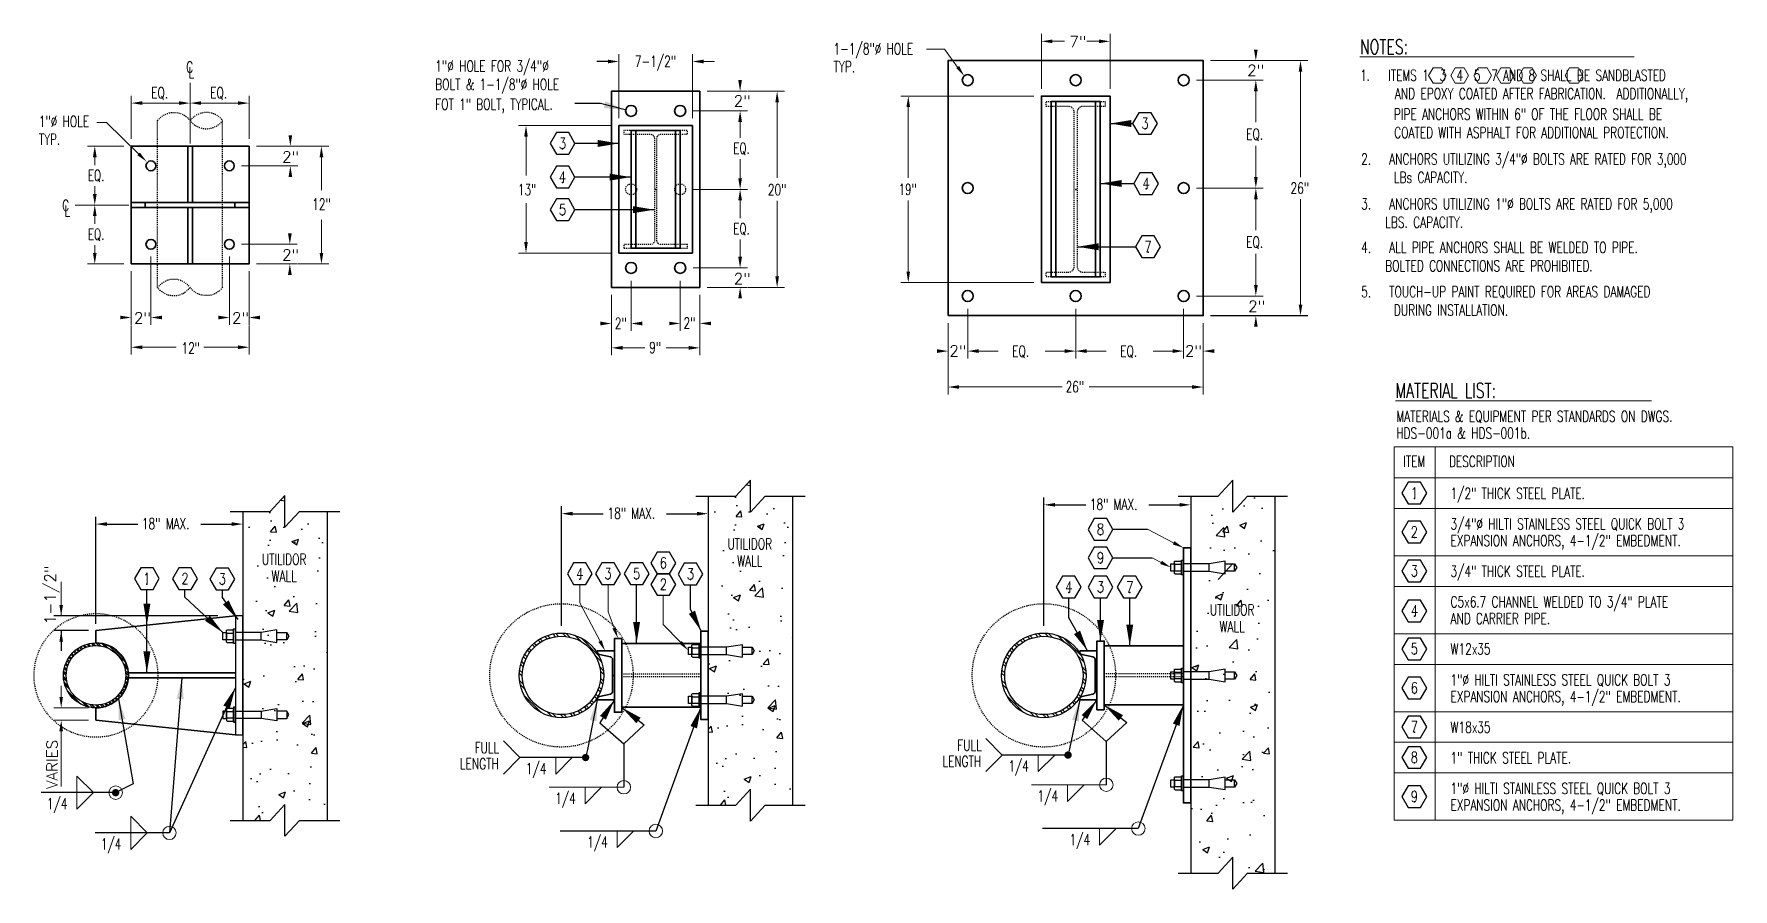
# Model space of a CAD drawing. Header units: inches. Extents: x -154 to 4403, y -620 to 1083.
# Drawn here: x 2648.5 to 2821.6, y 555 to 642.1 of the extents above; entities that cross this region are included whole.
import ezdxf
from ezdxf.enums import TextEntityAlignment as Align

# ---------------------------------------------------------------- set-up
doc = ezdxf.new("R2010")
doc.units = ezdxf.units.IN
doc.header["$MEASUREMENT"] = 0
for name, pattern in [('HIDDEN', [0.375, 0.25, -0.125]), ('HIDDEN1', [0.15625, 0.09375, -0.0625]), ('HWSS', [0.515625, 0.28125, -0.046875, 0.046875, -0.046875, 0.046875, -0.046875])]:
    doc.linetypes.add(name, pattern=pattern)
for name, color, linetype in [('MU-DIMS', 7, 'Continuous'), ('MU-EXST-STRUCT', 252, 'Continuous'), ('MU-PART-NUMB', 7, 'Continuous'), ('MU-PIPE', 251, 'Continuous'), ('MU-SCHD', 7, 'Continuous'), ('MU-STL', 7, 'Continuous')]:
    doc.layers.add(name, color=color, linetype=linetype)
doc.styles.add('RomanS', font='romans.shx')
doc.styles.get("Standard").update_dxf_attribs({"font": 'romans.shx'})
doc.dimstyles.get("Standard").update_dxf_attribs({"dimtxt": 0.18, "dimasz": 0.18, "dimexe": 0.18, "dimexo": 0.0625, "dimgap": 0.09, "dimtad": 0, "dimtih": 1, "dimtoh": 1, "dimdec": 4, "dimzin": 0, "dimdsep": 46, "dimtxsty": 'Standard', "dimcen": 0.09, "dimadec": 0, "dimazin": 0, "dimtfac": 1, "dimtdec": 4, "dimtofl": 0, "dimtmove": 0, "dimatfit": 3, "dimfxl": 1, "dimtolj": 1, "dimtzin": 0, "dimarcsym": 0})

msp = doc.modelspace()

# ---------------------------------------------------------------- texts
at = {"layer": 'MU-PART-NUMB', "lineweight": 20, "style": 'RomanS', "width": 0.7}
for s, height, p in [('1-1/8"%%C HOLE', 1.125, (2729.95, 640.03)), ('%%UNOTES:                                ', 1.5, (2783.59, 640.06)), ('C', 1.12, (2663.97, 638.17)), ('1"%%C HOLE FOR 3/4"%%C', 1.125, (2689.35, 638.27)), ('7-1/2"', 1.125, (2709.7, 638.75)), ('TYP.', 1.125, (2729.95, 638.21)), ('L', 1.12, (2664.22, 637.61)), ('BOLT & 1-1/8"%%C HOLE', 1.125, (2689.35, 636.41)), ('1.   ITEMS 1  3  4  5  7 AND 8 SHALL BE SANDBLASTED', 1.125, (2783.6, 637.33)), ('FOT 1" BOLT, TYPICAL.', 1.125, (2689.35, 634.38)), ('AND EPOXY COATED AFTER FABRICATION.  ADDITIONALLY,', 1.125, (2787.16, 635.46)), ('PIPE ANCHORS WITHIN 6" OF THE FLOOR SHALL BE', 1.125, (2787.05, 633.37)), ('1"%%C HOLE', 1.125, (2648.94, 632.63)), ('COATED WITH ASPHALT FOR ADDITIONAL PROTECTION.', 1.125, (2787.09, 631.49)), ('TYP.', 1.125, (2648.94, 630.81)), ('2.   ANCHORS UTILIZING 3/4"∅ BOLTS ARE RATED FOR 3,000', 1.125, (2783.71, 628.8)), ('19"', 1.125, (2736.55, 625.71)), ('26"', 1.125, (2776.52, 625.84)), ('LBs CAPACITY.', 1.125, (2787.05, 626.93)), ('C', 1.12, (2651.33, 624.08)), ('12"', 1.125, (2676.81, 624.2)), ('13"', 1.125, (2697.76, 625.67)), ('20"', 1.125, (2723.25, 625.67)), ('3.   ANCHORS UTILIZING 1"∅ BOLTS ARE RATED FOR 5,000', 1.125, (2783.71, 624.22)), ('L', 1.12, (2651.58, 623.52)), ('    LBS. CAPACITY.', 1.125, (2783.83, 622.35)), ('4.   ALL PIPE ANCHORS SHALL BE WELDED TO PIPE.', 1.125, (2783.71, 619.79)), ('    BOLTED CONNECTIONS ARE PROHIBITED.', 1.125, (2783.83, 617.91)), ('5.   TOUCH-UP PAINT REQUIRED FOR AREAS DAMAGED', 1.125, (2783.71, 615.28)), ('2"', 1.125, (2707.66, 612.07)), ('2"', 1.125, (2714.66, 612.08)), ('DURING INSTALLATION.', 1.125, (2787.05, 613.4)), ('12"', 1.125, (2663.48, 609.53)), ('9"', 1.125, (2711.16, 609.59)), ('26"', 1.125, (2753.6, 605.59)), ('%%UMATERIAL LIST:                      ', 1.5, (2787.2, 605.02)), ('18" MAX.', 1.125, (2756.06, 593.6)), ('18" MAX.', 1.125, (2659.45, 591.64)), ('18" MAX.', 1.125, (2706.9, 592.7)), ('FULL', 1.125, (2693.37, 568.8)), ('FULL', 1.125, (2742.54, 569.05)), ('LENGTH', 1.125, (2691.87, 567.17)), ('1/4', 1.125, (2698.59, 566.68)), ('LENGTH', 1.125, (2741.04, 567.42)), ('1/4', 1.125, (2747.76, 566.93)), ('1/4', 1.125, (2701.58, 563.65)), ('1/4', 1.125, (2750.74, 563.9)), ('1/4', 1.125, (2649.78, 563.1)), ('1/4', 1.125, (2655.26, 559)), ('1/4', 1.125, (2704.84, 559.19)), ('1/4', 1.125, (2754, 559.44))]:
    msp.add_text(s, height=height, dxfattribs=at).set_placement(p)
at = {"layer": 'MU-PART-NUMB', "style": 'RomanS', "width": 0.7}
for p in [(2660.41, 635.55), (2666.41, 635.55), (2772.01, 631.33), (2719.7, 629.9), (2653.93, 627.13), (2653.93, 621.13), (2719.7, 621.7), (2772.01, 620.33), (2748.16, 609.21), (2759.16, 609.21)]:
    msp.add_text('EQ.', height=1.125, dxfattribs=at).set_placement(p)
at = {"layer": 'MU-PART-NUMB', "lineweight": 20, "style": 'RomanS', "width": 0.7}
for s, p in [('MATERIALS & EQUIPMENT PER STANDARDS ON DWGS.', (2787.3, 603.14)), ('HDS-001a & HDS-001b.', (2787.3, 601.43)), ('DESCRIPTION', (2792.67, 598.54)), ('1/2" THICK STEEL PLATE.', (2792.82, 595.29)), ('3/4"%%C HILTI STAINLESS STEEL QUICK BOLT 3', (2792.82, 592.17)), ('EXPANSION ANCHORS, 4-1/2" EMBEDMENT.', (2792.82, 590.47)), ('3/4" THICK STEEL PLATE.', (2792.82, 587.35)), ('C5x6.7 CHANNEL WELDED TO 3/4" PLATE', (2792.82, 584.23)), ('AND CARRIER PIPE.', (2792.82, 582.53)), ('W12x35', (2792.82, 579.43)), ('1"%%C HILTI STAINLESS STEEL QUICK BOLT 3', (2792.82, 576.28)), ('EXPANSION ANCHORS, 4-1/2" EMBEDMENT.', (2792.82, 574.58)), ('W18x35', (2792.82, 571.46)), ('1" THICK STEEL PLATE.', (2792.82, 568.34)), ('1"%%C HILTI STAINLESS STEEL QUICK BOLT 3', (2792.82, 565.22)), ('EXPANSION ANCHORS, 4-1/2" EMBEDMENT.', (2792.82, 563.52))]:
    msp.add_text(s, height=1.125, dxfattribs=at).set_placement(p, align=Align.MIDDLE_LEFT)
msp.add_text('ITEM', height=1.125, dxfattribs=at).set_placement((2789.12, 598.54), align=Align.MIDDLE_CENTER)
for s, p in [('UTILIDOR', (2721.4, 589.57)), ('UTILIDOR', (2673.95, 588.01)), ('WALL', (2721.4, 587.85)), ('WALL', (2673.95, 586.29)), ('UTILIDOR', (2770.57, 582.85)), ('WALL', (2770.57, 581.14))]:
    msp.add_text(s, height=1.125, dxfattribs=at).set_placement(p, align=Align.CENTER)
at = {"layer": 'MU-PART-NUMB', "lineweight": 20, "char_height": 1.125, "attachment_point": 5, "style": 'RomanS'}
for s, insert in [('\\A1;7"', (2754.84, 641.31)), ('\\A1;2"', (2772.97, 638.4)), ('\\A1;2"', (2720.64, 635.29)), ('\\A1;2"', (2674.61, 629.58)), ('\\A1;2"', (2674.61, 619.59)), ('\\A1;2"', (2720.64, 617.16)), ('\\A1;2"', (2659.51, 613.17)), ('\\A1;2"', (2669.51, 613.17)), ('\\A1;2"', (2742.62, 609.81))]:
    msp.add_mtext(s, dxfattribs=dict(at, insert=insert))
at = {"layer": 'MU-PART-NUMB', "lineweight": 15, "char_height": 1.125, "attachment_point": 5, "style": 'RomanS'}
for insert in [(2773.07, 614.36), (2766.62, 609.81)]:
    msp.add_mtext('\\A1;2"', dxfattribs=dict(at, insert=insert))
at = {"layer": 'MU-PART-NUMB', "lineweight": 20, "insert": (2649.54, 587.93), "char_height": 1.125, "width": 75.3113, "attachment_point": 3, "rotation": 90, "style": 'RomanS'}
msp.add_mtext('\\A1;1-1/2"', dxfattribs=at)
at = {"layer": 'MU-PART-NUMB', "lineweight": 20, "insert": (2650.29, 567.67), "char_height": 1.125, "attachment_point": 5, "rotation": 90, "style": 'RomanS'}
msp.add_mtext('\\A1;VARIES', dxfattribs=at)

# ---------------------------------------------------------------- blocks, each defined once
blk = doc.blocks.new('NOTENO')
blk.add_lwpolyline([(0.84, -0.73), (1.69, 0.73), (0.84, 2.2), (-0.84, 2.2), (-1.69, 0.73), (-0.84, -0.73)], close=True)
at = {"color": 251}
blk.add_point((0, 0), dxfattribs=at)
at = {"style": 'RomanS', "width": 0.78}
blk.add_attdef('WALL', text='', height=1.5, dxfattribs=at).set_placement((-1.89, 0.73), align=Align.RIGHT)
blk.add_attdef('NOTE#', text='', height=1.5, dxfattribs=at).set_placement((0, 0), align=Align.CENTER)

# ---------------------------------------------------------------- hatches: boundary and pattern name
at = {"layer": 'MU-EXST-STRUCT'}
h = msp.add_hatch(dxfattribs=at)
h.set_pattern_fill('AR-CONC', color=256, style=0)
h.set_pattern_definition([(50, (2676.4986, 522.7393), (7.1726, -0.62752), [0.75, -8.25]), (355, (2676.4986, 522.739), (-1.3875, 7.5219), [0.6, -6.6]), (100.451, (2677.096, 522.687), (5.7851, 6.8944), [0.6374, -7.0114]), (46.184, (2676.4986, 524.739), (10.6724, -1.6552), [1.125, -12.375]), (96.636, (2677.388, 524.601), (9.3466, 9.7412), [0.9561, -10.5171]), (351.184, (2676.499, 524.739), (9.3466, 9.7412), [0.9, -9.9]), (21, (2677.4986, 524.2393), (5.96907, -4.0262), [0.75, -8.25]), (326, (2677.4986, 524.239), (2.43315, 7.2515), [0.6, -6.6]), (71.451, (2677.996, 523.904), (8.4022, 3.2253), [0.6374, -7.0114]), (37.5, (2676.4986, 522.7393), (0.1216, 3.32894), [0, -6.52, 0, -6.7, 0, -6.625]), (7.5, (2676.4986, 522.7393), (2.6307, 3.94412), [0, -3.82, 0, -6.37, 0, -2.525]), (327.5, (2674.2686, 522.7393), (5.338224, -0.22555), [0, -2.5, 0, -7.8, 0, -10.35]), (317.5, (2673.2686, 522.7393), (5.83186, 1.00105), [0, -3.25, 0, -5.18, 0, -7.35])])
h.paths.add_polyline_path([(2717.18, 595.01), (2719.98, 595.01), (2721.47, 596.63), (2721.47, 593.39), (2722.96, 595.01), (2725.76, 595.01), (2725.76, 563.52), (2722.96, 563.52), (2721.47, 561.9), (2721.47, 565.13), (2719.98, 563.52), (2717.18, 563.52)])
h = msp.add_hatch(dxfattribs=at)
h.set_pattern_fill('AR-CONC', color=256, style=0)
h.set_pattern_definition([(50, (2556.7355, 521.177), (7.1726, -0.62752), [0.75, -8.25]), (355, (2556.7355, 521.177), (-1.38751, 7.52192), [0.6, -6.6]), (100.4514, (2557.333, 521.1246), (5.7851, 6.8944), [0.6374, -7.01142]), (46.184, (2556.7355, 523.177), (10.6724, -1.6552), [1.125, -12.375]), (96.6356, (2557.625, 523.039), (9.34663, 9.7412), [0.9561, -10.51713]), (351.184, (2556.736, 523.177), (9.3466, 9.7412), [0.9, -9.9]), (21, (2557.7355, 522.677), (5.96907, -4.02619), [0.75, -8.25]), (326, (2557.7355, 522.677), (2.43315, 7.2515), [0.6, -6.6]), (71.4514, (2558.233, 522.341), (8.40223, 3.2253), [0.6374, -7.01142]), (37.5, (2556.7355, 521.1768), (0.121599, 3.328939), [0, -6.52, 0, -6.7, 0, -6.625]), (7.5, (2556.7355, 521.177), (2.630695, 3.944117), [0, -3.82, 0, -6.37, 0, -2.525]), (327.5, (2554.5055, 521.1768), (5.338224, -0.22555), [0, -2.5, 0, -7.8, 0, -10.35]), (317.5, (2553.5055, 521.177), (5.83186, 1.00105), [0, -3.25, 0, -5.18, 0, -7.35])])
h.paths.add_polyline_path([(2766.35, 556.59), (2766.35, 595.01), (2769.15, 595.01), (2770.64, 596.63), (2770.64, 593.39), (2772.13, 595.01), (2774.93, 595.01), (2774.17, 556.59), (2772.13, 556.59), (2770.64, 554.97), (2770.64, 558.2), (2769.15, 556.59)])
h = msp.add_hatch(dxfattribs=at)
h.set_pattern_fill('AR-CONC', color=256, style=0)
h.set_pattern_definition([(50, (2629.052, 521.177), (7.1726, -0.62752), [0.75, -8.25]), (355, (2629.052, 521.177), (-1.3875, 7.5219), [0.6, -6.6]), (100.451, (2629.6495, 521.1246), (5.7851, 6.8944), [0.6374, -7.0114]), (46.184, (2629.052, 523.177), (10.6724, -1.6552), [1.125, -12.375]), (96.636, (2629.941, 523.039), (9.3466, 9.7412), [0.9561, -10.5171]), (351.184, (2629.052, 523.177), (9.3466, 9.7412), [0.9, -9.9]), (21, (2630.052, 522.677), (5.96907, -4.0262), [0.75, -8.25]), (326, (2630.052, 522.677), (2.43315, 7.2515), [0.6, -6.6]), (71.451, (2630.549, 522.341), (8.4022, 3.2253), [0.6374, -7.0114]), (37.5, (2629.0518, 521.1768), (0.1216, 3.32894), [0, -6.52, 0, -6.7, 0, -6.625]), (7.5, (2629.0518, 521.177), (2.6307, 3.94412), [0, -3.82, 0, -6.37, 0, -2.525]), (327.5, (2626.8218, 521.1768), (5.338224, -0.22555), [0, -2.5, 0, -7.8, 0, -10.35]), (317.5, (2625.822, 521.177), (5.83186, 1.00105), [0, -3.25, 0, -5.18, 0, -7.35])])
h.paths.add_polyline_path([(2669.73, 593.45), (2672.54, 593.45), (2674.03, 595.06), (2674.03, 591.83), (2675.52, 593.45), (2678.32, 593.45), (2678.32, 561.95), (2675.52, 561.95), (2674.03, 560.34), (2674.03, 563.57), (2672.54, 561.95), (2669.73, 561.95)])
at = {"layer": 'MU-PIPE'}
h = msp.add_hatch(dxfattribs=at)
h.set_pattern_fill('ANSI32', color=256, scale=2, angle=90, style=0)
h.set_pattern_definition([(135, (2770.499, 408.9091), (-0.53033, -0.53033), []), (135, (2770.499, 409.26265), (-0.53033, -0.53033), [])])
edge = h.paths.add_edge_path()
edge.add_arc((2702.21, 576.74), 4.31, 0, 360)
edge = h.paths.add_edge_path(flags=17)
edge.add_arc((2702.21, 576.74), 3.99, 0, 360)
h = msp.add_hatch(dxfattribs=at)
h.set_pattern_fill('ANSI32', color=256, scale=2, angle=90, style=0)
h.set_pattern_definition([(135, (2819.6665, 408.9091), (-0.53033, -0.53033), []), (135, (2819.6665, 409.26265), (-0.53033, -0.53033), [])])
edge = h.paths.add_edge_path()
edge.add_arc((2751.38, 576.74), 4.31, 0, 360)
edge = h.paths.add_edge_path(flags=17)
edge.add_arc((2751.38, 576.74), 3.99, 0, 360)
h = msp.add_hatch(dxfattribs=at)
h.set_pattern_fill('ANSI32', color=256, angle=90, style=0)
h.set_pattern_definition([(135, (2723.05222, 526.61852), (-0.265165, -0.265165), []), (135, (2723.05222, 526.7953), (-0.265165, -0.265165), [])])
edge = h.paths.add_edge_path()
edge.add_arc((2654.77, 576.74), 3.31, 0, 360)
edge = h.paths.add_edge_path(flags=17)
edge.add_arc((2654.77, 576.74), 3.03, 0, 360)

# ---------------------------------------------------------------- linework, layer by layer
at = {"lineweight": 30}
for p, q in [((2764.32, 588.11), (2764.68, 588.11)), ((2764.32, 587.36), (2764.32, 588.11)), ((2764.68, 587.36), (2764.32, 587.36)), ((2764.68, 587.16), (2764.68, 588.32)), ((2764.68, 588.11), (2764.68, 587.36)), ((2764.76, 588.39), (2765.4, 588.39)), ((2764.76, 588.06), (2765.4, 588.06)), ((2764.76, 587.41), (2765.4, 587.41)), ((2764.76, 587.09), (2765.4, 587.09)), ((2765.4, 586.99), (2765.4, 588.49)), ((2765.4, 588.49), (2765.6, 588.49)), ((2765.4, 588.39), (2765.4, 587.09)), ((2765.6, 588.49), (2765.6, 586.99)), ((2765.6, 588.11), (2765.6, 587.36)), ((2768.21, 588.11), (2765.6, 588.11)), ((2765.6, 587.36), (2768.21, 587.36)), ((2769.84, 588.37), (2768.21, 588.11)), ((2768.21, 587.36), (2768.21, 588.11)), ((2768.21, 587.36), (2769.84, 587.1)), ((2769.84, 587.1), (2769.84, 588.37)), ((2769.84, 588.11), (2770.82, 588.11)), ((2770.82, 587.36), (2769.84, 587.36)), ((2770.82, 587.36), (2770.82, 588.11)), ((2770.82, 588.11), (2771.03, 587.74)), ((2771.03, 587.74), (2770.82, 587.36)), ((2765.6, 586.99), (2765.4, 586.99)), ((2667.71, 581.11), (2668.07, 581.11)), ((2667.71, 580.36), (2667.71, 581.11)), ((2668.07, 580.36), (2667.71, 580.36)), ((2668.07, 580.16), (2668.07, 581.32)), ((2668.07, 581.11), (2668.07, 580.36)), ((2668.15, 581.39), (2668.79, 581.39)), ((2668.15, 581.06), (2668.79, 581.06)), ((2668.15, 580.41), (2668.79, 580.41)), ((2668.15, 580.09), (2668.79, 580.09)), ((2668.79, 579.99), (2668.79, 581.49)), ((2668.79, 581.49), (2668.98, 581.49)), ((2668.79, 581.39), (2668.79, 580.09)), ((2668.98, 581.49), (2668.98, 579.99)), ((2668.98, 581.11), (2668.98, 580.36)), ((2671.6, 581.11), (2668.98, 581.11)), ((2668.98, 580.36), (2671.6, 580.36)), ((2673.22, 581.37), (2671.6, 581.11)), ((2671.6, 580.36), (2671.6, 581.11)), ((2671.6, 580.36), (2673.22, 580.1)), ((2673.22, 580.1), (2673.22, 581.37)), ((2673.22, 581.11), (2674.21, 581.11)), ((2674.21, 580.36), (2673.22, 580.36)), ((2674.21, 580.36), (2674.21, 581.11)), ((2674.21, 581.11), (2674.42, 580.74)), ((2674.42, 580.74), (2674.21, 580.36)), ((2668.98, 579.99), (2668.79, 579.99)), ((2715.15, 579.61), (2715.51, 579.61)), ((2715.15, 578.86), (2715.15, 579.61)), ((2715.51, 578.86), (2715.15, 578.86)), ((2715.51, 578.66), (2715.51, 579.82)), ((2715.51, 579.61), (2715.51, 578.86)), ((2715.59, 579.89), (2716.24, 579.89)), ((2715.59, 579.56), (2716.24, 579.56)), ((2715.59, 578.91), (2716.24, 578.91)), ((2715.59, 578.59), (2716.24, 578.59)), ((2716.24, 578.49), (2716.24, 579.99)), ((2716.24, 579.99), (2716.43, 579.99)), ((2716.24, 579.89), (2716.24, 578.59)), ((2716.43, 578.49), (2716.24, 578.49)), ((2716.43, 579.99), (2716.43, 578.49)), ((2716.43, 579.61), (2716.43, 578.86)), ((2719.04, 579.61), (2716.43, 579.61)), ((2716.43, 578.86), (2719.04, 578.86)), ((2720.67, 579.87), (2719.04, 579.61)), ((2719.04, 578.86), (2719.04, 579.61)), ((2719.04, 578.86), (2720.67, 578.6)), ((2720.67, 578.6), (2720.67, 579.87)), ((2720.67, 579.61), (2721.66, 579.61)), ((2721.66, 578.86), (2720.67, 578.86)), ((2721.66, 578.86), (2721.66, 579.61)), ((2721.66, 579.61), (2721.86, 579.24)), ((2721.86, 579.24), (2721.66, 578.86)), ((2764.32, 577.11), (2764.68, 577.11)), ((2764.32, 576.36), (2764.32, 577.11)), ((2764.68, 576.16), (2764.68, 577.32)), ((2764.68, 577.11), (2764.68, 576.36)), ((2764.76, 577.39), (2765.4, 577.39)), ((2764.76, 577.06), (2765.4, 577.06)), ((2765.4, 577.49), (2765.6, 577.49)), ((2765.4, 577.39), (2765.4, 576.09)), ((2765.6, 577.11), (2765.6, 576.36)), ((2768.21, 577.11), (2765.6, 577.11)), ((2769.84, 577.37), (2768.21, 577.11)), ((2768.21, 576.36), (2768.21, 577.11)), ((2769.84, 576.1), (2769.84, 577.37)), ((2769.84, 577.11), (2770.82, 577.11)), ((2770.82, 576.36), (2770.82, 577.11)), ((2770.82, 577.11), (2771.03, 576.74)), ((2771.03, 576.74), (2770.82, 576.36)), ((2715.59, 574.89), (2716.24, 574.89)), ((2716.24, 573.49), (2716.24, 574.99)), ((2716.24, 574.99), (2716.43, 574.99)), ((2716.24, 574.89), (2716.24, 573.59)), ((2716.43, 574.99), (2716.43, 573.49)), ((2764.68, 576.36), (2764.32, 576.36)), ((2764.76, 576.41), (2765.4, 576.41)), ((2764.76, 576.09), (2765.4, 576.09)), ((2765.6, 576.36), (2768.21, 576.36)), ((2768.21, 576.36), (2769.84, 576.1)), ((2770.82, 576.36), (2769.84, 576.36)), ((2668.07, 573.32), (2668.07, 572.16)), ((2668.15, 573.39), (2668.79, 573.39)), ((2668.79, 573.49), (2668.79, 571.99)), ((2668.98, 573.49), (2668.79, 573.49)), ((2668.79, 572.09), (2668.79, 573.39)), ((2668.98, 571.99), (2668.98, 573.49)), ((2671.6, 573.11), (2673.22, 573.37)), ((2673.22, 573.37), (2673.22, 572.1)), ((2715.15, 574.61), (2715.51, 574.61)), ((2715.15, 573.86), (2715.15, 574.61)), ((2715.51, 573.86), (2715.15, 573.86)), ((2715.51, 573.66), (2715.51, 574.82)), ((2715.51, 574.61), (2715.51, 573.86)), ((2715.59, 574.56), (2716.24, 574.56)), ((2715.59, 573.91), (2716.24, 573.91)), ((2715.59, 573.59), (2716.24, 573.59)), ((2716.43, 573.49), (2716.24, 573.49)), ((2716.43, 574.61), (2716.43, 573.86)), ((2719.04, 574.61), (2716.43, 574.61)), ((2716.43, 573.86), (2719.04, 573.86)), ((2720.67, 574.87), (2719.04, 574.61)), ((2719.04, 573.86), (2719.04, 574.61)), ((2719.04, 573.86), (2720.67, 573.6)), ((2720.67, 573.6), (2720.67, 574.87)), ((2720.67, 574.61), (2721.66, 574.61)), ((2721.66, 573.86), (2720.67, 573.86)), ((2721.66, 573.86), (2721.66, 574.61)), ((2721.66, 574.61), (2721.86, 574.24)), ((2721.86, 574.24), (2721.66, 573.86)), ((2667.71, 573.11), (2667.71, 572.36)), ((2668.07, 573.11), (2667.71, 573.11)), ((2667.71, 572.36), (2668.07, 572.36)), ((2668.07, 572.36), (2668.07, 573.11)), ((2668.15, 573.06), (2668.79, 573.06)), ((2668.15, 572.41), (2668.79, 572.41)), ((2668.15, 572.09), (2668.79, 572.09)), ((2668.79, 571.99), (2668.98, 571.99)), ((2668.98, 572.36), (2668.98, 573.11)), ((2668.98, 573.11), (2671.6, 573.11)), ((2671.6, 572.36), (2668.98, 572.36)), ((2671.6, 573.11), (2671.6, 572.36)), ((2673.22, 572.1), (2671.6, 572.36)), ((2674.21, 573.11), (2673.22, 573.11)), ((2673.22, 572.36), (2674.21, 572.36)), ((2674.21, 573.11), (2674.21, 572.36)), ((2674.42, 572.74), (2674.21, 573.11)), ((2674.21, 572.36), (2674.42, 572.74)), ((2764.68, 565.16), (2764.68, 566.32)), ((2764.76, 566.39), (2765.4, 566.39)), ((2765.4, 564.99), (2765.4, 566.49)), ((2765.4, 566.49), (2765.6, 566.49)), ((2765.4, 566.39), (2765.4, 565.09)), ((2765.6, 566.49), (2765.6, 564.99)), ((2769.84, 566.37), (2768.21, 566.11)), ((2769.84, 565.1), (2769.84, 566.37)), ((2764.32, 566.11), (2764.68, 566.11)), ((2764.32, 565.36), (2764.32, 566.11)), ((2764.68, 565.36), (2764.32, 565.36)), ((2764.68, 566.11), (2764.68, 565.36)), ((2764.76, 566.06), (2765.4, 566.06)), ((2764.76, 565.41), (2765.4, 565.41)), ((2764.76, 565.09), (2765.4, 565.09)), ((2765.6, 564.99), (2765.4, 564.99)), ((2765.6, 566.11), (2765.6, 565.36)), ((2768.21, 566.11), (2765.6, 566.11)), ((2765.6, 565.36), (2768.21, 565.36)), ((2768.21, 565.36), (2768.21, 566.11)), ((2768.21, 565.36), (2769.84, 565.1)), ((2769.84, 566.11), (2770.82, 566.11)), ((2770.82, 565.36), (2769.84, 565.36)), ((2770.82, 565.36), (2770.82, 566.11)), ((2770.82, 566.11), (2771.03, 565.74)), ((2771.03, 565.74), (2770.82, 565.36))]:
    msp.add_line(p, q, dxfattribs=at)
for p, q in [((2765.4, 575.99), (2765.4, 577.49)), ((2765.6, 577.49), (2765.6, 575.99)), ((2765.6, 575.99), (2765.4, 575.99))]:
    msp.add_line(p, q)
at = {"lineweight": 35}
for points in [[(2705.86, 579.24), (2707.61, 579.24), (2707.61, 574.24), (2705.86, 574.24), (2705.86, 574.33, -0.356122), (2706.08, 574.6), (2707.2, 574.83, 0.356122), (2707.42, 575.11), (2707.42, 578.37, 0.356122), (2707.2, 578.64), (2706.08, 578.87, -0.356122), (2705.86, 579.15)], [(2755.03, 579.24), (2756.78, 579.24), (2756.78, 574.24), (2755.03, 574.24), (2755.03, 574.33, -0.356122), (2755.25, 574.6), (2756.36, 574.83, 0.356122), (2756.59, 575.11), (2756.59, 578.37, 0.356122), (2756.36, 578.64), (2755.25, 578.87, -0.356122), (2755.03, 579.15)]]:
    msp.add_lwpolyline(points, format="xyb", close=True, dxfattribs=at)
at = {"lineweight": 30, "extrusion": (0, 0, -1)}
for centre, major_axis, start_param, end_param in [((2764.76, 588.32), (-0.0773, 0), 0, 1.570796), ((2764.76, 588.13), (0.0773, 0), 1.570796, 3.141593), ((2764.76, 587.99), (-0.0773, 0), 0, 1.570796), ((2764.76, 587.48), (0.0773, 0), 1.570796, 3.141593), ((2764.76, 587.34), (-0.0773, 0), 0, 1.570796), ((2764.76, 587.16), (0.0773, 0), 1.570796, 3.141593), ((2668.15, 581.32), (-0.0773, 0), 0, 1.570796), ((2668.15, 581.13), (0.0773, 0), 1.570796, 3.141593), ((2668.15, 580.99), (-0.0773, 0), 0, 1.570796), ((2668.15, 580.48), (0.0773, 0), 1.570796, 3.141593), ((2668.15, 580.34), (-0.0773, 0), 0, 1.570796), ((2668.15, 580.16), (0.0773, 0), 1.570796, 3.141593), ((2715.59, 579.82), (0.0773, 0), 3.141593, 4.712389), ((2715.59, 579.63), (-0.0773, 0), 4.712389, 6.283185), ((2715.59, 579.49), (0.0773, 0), 3.141593, 4.712389), ((2715.59, 578.98), (-0.0773, 0), 4.712389, 6.283185), ((2715.59, 578.84), (0.0773, 0), 3.141593, 4.712389), ((2715.59, 578.66), (-0.0773, 0), 4.712389, 6.283185), ((2764.76, 577.32), (-0.0773, 0), 0, 1.570796), ((2764.76, 577.13), (0.0773, 0), 1.570796, 3.141593), ((2764.76, 576.99), (-0.0773, 0), 0, 1.570796), ((2715.59, 574.82), (0.0773, 0), 3.141593, 4.712389), ((2764.76, 576.48), (0.0773, 0), 1.570796, 3.141593), ((2764.76, 576.34), (-0.0773, 0), 0, 1.570796), ((2764.76, 576.16), (0.0773, 0), 1.570796, 3.141593), ((2715.59, 574.63), (-0.0773, 0), 4.712389, 6.283185), ((2715.59, 574.49), (0.0773, 0), 3.141593, 4.712389), ((2715.59, 573.98), (-0.0773, 0), 4.712389, 6.283185), ((2715.59, 573.84), (0.0773, 0), 3.141593, 4.712389), ((2715.59, 573.66), (-0.0773, 0), 4.712389, 6.283185), ((2764.76, 566.32), (-0.0773, 0), 0, 1.570796), ((2764.76, 566.13), (0.0773, 0), 1.570796, 3.141593), ((2764.76, 565.99), (-0.0773, 0), 0, 1.570796), ((2764.76, 565.48), (0.0773, 0), 1.570796, 3.141593), ((2764.76, 565.34), (-0.0773, 0), 0, 1.570796), ((2764.76, 565.16), (0.0773, 0), 1.570796, 3.141593)]:
    msp.add_ellipse(centre, major_axis=major_axis, ratio=0.909091, start_param=start_param, end_param=end_param, dxfattribs=at)
at = {"lineweight": 30}
for centre, major_axis, start_param, end_param in [((2668.15, 573.32), (-0.0773, 0), -1.570796, 0), ((2668.15, 573.13), (0.0773, 0), 3.141593, 4.712389), ((2668.15, 572.99), (-0.0773, 0), -1.570796, 0), ((2668.15, 572.48), (0.0773, 0), 3.141593, 4.712389), ((2668.15, 572.34), (-0.0773, 0), -1.570796, 0), ((2668.15, 572.16), (0.0773, 0), 3.141593, 4.712389)]:
    msp.add_ellipse(centre, major_axis=major_axis, ratio=0.909091, start_param=start_param, end_param=end_param, dxfattribs=at)
at = {"linetype": 'HIDDEN1', "ltscale": 0.002}
msp.add_point((2711.81, 626.27), dxfattribs=at)
at = {"linetype": 'HIDDEN1'}
msp.add_point((2754.62, 626.27), dxfattribs=at)
for p in [(2707.51, 576.74), (2756.68, 576.74)]:
    msp.add_point(p)
at = {"layer": 'MU-DIMS', "color": 253, "linetype": 'HIDDEN1', "ltscale": 0.002}
for p, q in [((2716.43, 576.86), (2708.36, 576.86)), ((2765.6, 576.89), (2757.53, 576.89)), ((2716.43, 576.61), (2708.36, 576.61)), ((2765.6, 576.58), (2757.53, 576.58))]:
    msp.add_line(p, q, dxfattribs=at)
at = {"layer": 'MU-EXST-STRUCT'}
for p, q in [((2717.18, 595.01), (2717.18, 563.52)), ((2725.76, 595.01), (2725.76, 563.52)), ((2766.35, 595.01), (2766.35, 556.59)), ((2774.93, 595.01), (2774.93, 556.59)), ((2669.73, 593.45), (2669.73, 561.95)), ((2678.32, 593.45), (2678.32, 561.95))]:
    msp.add_line(p, q, dxfattribs=at)
at = {"layer": 'MU-PART-NUMB', "lineweight": 15}
for p, q in [((2751.12, 636.52), (2751.12, 642.11)), ((2752.24, 641.36), (2753.49, 641.36)), ((2755.74, 641.36), (2756.99, 641.36)), ((2758.12, 636.52), (2758.12, 642.11)), ((2708.06, 633.52), (2708.06, 640.05)), ((2715.56, 633.52), (2715.56, 640.05)), ((2716.69, 639.3), (2717.81, 639.3)), ((2741.25, 640.56), (2739.4, 640.56)), ((2742.59, 638.73), (2741.25, 640.56)), ((2768.37, 639.4), (2773.73, 639.4)), ((2773.73, 639.4), (2778.28, 639.4)), ((2766.93, 637.4), (2773.73, 637.4)), ((2772.23, 637.4), (2772.23, 637.4)), ((2777.53, 627.53), (2777.53, 638.27)), ((2658.37, 631.42), (2658.37, 635.81)), ((2664.37, 630.93), (2664.37, 637.12)), ((2670.37, 631.42), (2670.37, 635.81)), ((2717.06, 636.27), (2721.17, 636.27)), ((2721.23, 636.27), (2724.94, 636.27)), ((2750.37, 635.77), (2736.81, 635.77)), ((2772.98, 633.11), (2772.98, 636.27)), ((2772.98, 636.27), (2772.98, 635.15)), ((2659.49, 635.06), (2663.24, 635.06)), ((2665.49, 635.06), (2669.24, 635.06)), ((2715.63, 634.27), (2721.17, 634.27)), ((2719.67, 634.27), (2719.67, 634.27)), ((2724.19, 627.46), (2724.19, 635.15)), ((2737.56, 627.43), (2737.56, 634.65)), ((2707.31, 632.77), (2697.85, 632.77)), ((2720.42, 631.53), (2720.42, 633.51)), ((2657.62, 630.67), (2653.9, 630.67)), ((2671.12, 630.67), (2675.33, 630.67)), ((2675.33, 630.67), (2678.5, 630.67)), ((2698.6, 627.68), (2698.6, 631.65)), ((2772.98, 627.52), (2772.98, 630.69)), ((2654.65, 628.75), (2654.65, 629.54)), ((2669.62, 628.67), (2675.33, 628.67)), ((2677.75, 626.19), (2677.75, 629.54)), ((2720.42, 627.2), (2720.42, 629.36)), ((2654.65, 625.79), (2654.65, 626.58)), ((2715.63, 626.27), (2721.17, 626.27)), ((2720.42, 623.33), (2720.42, 625.31)), ((2737.56, 617.9), (2737.56, 625.12)), ((2766.93, 626.4), (2773.73, 626.4)), ((2772.98, 622.11), (2772.98, 625.27)), ((2777.53, 614.52), (2777.53, 625.27)), ((2658.11, 624.67), (2652.65, 624.67)), ((2654.65, 622.75), (2654.65, 623.54)), ((2698.6, 620.9), (2698.6, 624.86)), ((2724.19, 617.4), (2724.19, 625.09)), ((2677.75, 619.79), (2677.75, 623.15)), ((2654.65, 619.79), (2654.65, 620.58)), ((2669.62, 620.67), (2675.28, 620.67)), ((2720.42, 619), (2720.42, 621.16)), ((2720.42, 619.4), (2720.42, 620.52)), ((2657.62, 618.67), (2653.9, 618.67)), ((2660.37, 619.42), (2660.37, 612.46)), ((2668.37, 619.42), (2668.37, 612.46)), ((2671.12, 618.67), (2675.28, 618.67)), ((2675.33, 618.67), (2678.5, 618.67)), ((2707.31, 619.77), (2697.85, 619.77)), ((2715.63, 618.27), (2721.17, 618.27)), ((2772.98, 616.52), (2772.98, 619.69)), ((2658.37, 617.92), (2658.37, 612.46)), ((2670.37, 617.92), (2670.37, 612.46)), ((2709.31, 616.96), (2709.31, 611.85)), ((2714.31, 616.96), (2714.31, 611.86)), ((2750.37, 616.77), (2736.81, 616.77)), ((2772.98, 616.52), (2772.98, 617.65)), ((2707.31, 615.52), (2707.31, 611.85)), ((2716.31, 615.52), (2716.31, 611.86)), ((2717.06, 616.27), (2721.17, 616.27)), ((2721.24, 616.27), (2724.94, 616.27)), ((2766.93, 615.4), (2773.73, 615.4)), ((2743.62, 614.09), (2743.62, 609.04)), ((2754.62, 614.09), (2754.62, 609.04)), ((2765.62, 614.09), (2765.62, 609.04)), ((2658.37, 612.41), (2658.37, 609.43)), ((2670.37, 612.41), (2670.37, 609.43)), ((2707.31, 611.85), (2707.31, 609.37)), ((2716.31, 611.9), (2716.31, 609.37)), ((2741.62, 612.65), (2741.62, 609.04)), ((2741.62, 612.65), (2741.62, 605.38)), ((2767.62, 612.65), (2767.62, 609.04)), ((2767.62, 612.65), (2767.62, 605.38)), ((2659.49, 610.18), (2662.96, 610.18)), ((2665.77, 610.18), (2669.24, 610.18)), ((2708.44, 610.12), (2710.72, 610.12)), ((2712.9, 610.12), (2715.19, 610.12)), ((2746.73, 609.79), (2744.74, 609.79)), ((2753.49, 609.79), (2751.5, 609.79)), ((2757.73, 609.79), (2755.74, 609.79)), ((2764.49, 609.79), (2762.5, 609.79)), ((2765.62, 610.54), (2765.62, 610.54)), ((2742.74, 606.13), (2753.25, 606.13)), ((2755.98, 606.13), (2766.49, 606.13)), ((2764.6, 590.25), (2761.93, 591.63)), ((2763.32, 588.25), (2762.42, 588.72)), ((2651.23, 582.8), (2651.23, 586.29)), ((2704.08, 584.14), (2704.08, 586)), ((2706.96, 583.22), (2706.96, 586)), ((2706.14, 580.24), (2704.08, 584.14)), ((2707.58, 581.57), (2706.96, 583.22)), ((2651.23, 574.55), (2651.23, 575.67)), ((2654.02, 573.42), (2650.48, 573.42)), ((2654.02, 572.17), (2650.48, 572.17)), ((2651.23, 571.05), (2651.23, 565.42)), ((2708.57, 565.34), (2700.96, 565.34)), ((2757.74, 565.59), (2750.13, 565.59))]:
    msp.add_line(p, q, dxfattribs=at)
at = {"layer": 'MU-PART-NUMB'}
for p, q in [((2706.94, 639.3), (2705.81, 639.3)), ((2768.37, 613.4), (2773.73, 613.4)), ((2773.73, 613.4), (2778.28, 613.4)), ((2719.98, 595.01), (2721.47, 596.63)), ((2721.47, 593.39), (2721.47, 596.63)), ((2769.15, 595.01), (2770.64, 596.63)), ((2770.64, 593.39), (2770.64, 596.63)), ((2672.54, 593.45), (2674.03, 595.06)), ((2674.03, 591.83), (2674.03, 595.06)), ((2702.21, 581.8), (2702.21, 593.97)), ((2715.89, 595.01), (2719.98, 595.01)), ((2721.47, 593.39), (2722.96, 595.01)), ((2722.96, 595.01), (2727.05, 595.01)), ((2751.38, 581.8), (2751.38, 594.87)), ((2752.51, 594.12), (2755.64, 594.12)), ((2762.09, 594.12), (2765.22, 594.12)), ((2765.06, 595.01), (2769.15, 595.01)), ((2770.64, 593.39), (2772.13, 595.01)), ((2772.13, 595.01), (2776.22, 595.01)), ((2654.77, 581.99), (2654.77, 592.91)), ((2668.45, 593.45), (2672.54, 593.45)), ((2674.03, 591.83), (2675.52, 593.45)), ((2675.52, 593.45), (2679.61, 593.45)), ((2703.34, 593.22), (2706.47, 593.22)), ((2712.92, 593.22), (2716.06, 593.22)), ((2655.89, 592.16), (2659.03, 592.16)), ((2665.47, 592.16), (2668.61, 592.16)), ((2758.42, 591.63), (2761.93, 591.63)), ((2758.42, 588.72), (2762.42, 588.72)), ((2769.15, 586.51), (2770.64, 588.13)), ((2667.19, 582.8), (2650.48, 582.8)), ((2654.02, 581.3), (2650.48, 581.3)), ((2651.23, 581.3), (2651.23, 579.24)), ((2719.98, 563.52), (2721.47, 565.13)), ((2721.47, 561.9), (2721.47, 565.13)), ((2672.54, 561.95), (2674.03, 563.57)), ((2674.03, 560.34), (2674.03, 563.57)), ((2715.89, 563.52), (2719.98, 563.52)), ((2721.47, 561.9), (2722.96, 563.52)), ((2722.96, 563.52), (2727.05, 563.52)), ((2668.45, 561.95), (2672.54, 561.95)), ((2674.03, 560.34), (2675.52, 561.95)), ((2675.52, 561.95), (2679.61, 561.95)), ((2769.15, 556.59), (2770.64, 558.2)), ((2770.64, 554.97), (2770.64, 558.2)), ((2765.06, 556.59), (2769.15, 556.59)), ((2770.64, 554.97), (2772.13, 556.59)), ((2772.13, 556.59), (2776.22, 556.59))]:
    msp.add_line(p, q, dxfattribs=at)
at = {"layer": 'MU-PART-NUMB', "lineweight": 20}
for p, q in [((2791.04, 638.66), (2790.59, 637.88)), ((2790.59, 637.88), (2791.04, 637.11)), ((2791.93, 638.66), (2791.04, 638.66)), ((2792.38, 637.88), (2791.93, 638.66)), ((2791.93, 637.11), (2792.38, 637.88)), ((2793.3, 638.66), (2792.86, 637.88)), ((2792.86, 637.88), (2793.3, 637.11)), ((2794.2, 638.66), (2793.3, 638.66)), ((2794.64, 637.88), (2794.2, 638.66)), ((2794.2, 637.11), (2794.64, 637.88)), ((2795.65, 638.66), (2795.2, 637.88)), ((2795.2, 637.88), (2795.65, 637.11)), ((2796.54, 638.66), (2795.65, 638.66)), ((2796.99, 637.88), (2796.54, 638.66)), ((2796.54, 637.11), (2796.99, 637.88)), ((2797.95, 638.66), (2797.51, 637.88)), ((2797.51, 637.88), (2797.95, 637.11)), ((2798.85, 638.66), (2797.95, 638.66)), ((2799.29, 637.88), (2798.85, 638.66)), ((2798.85, 637.11), (2799.29, 637.88)), ((2791.04, 637.11), (2791.93, 637.11)), ((2793.3, 637.11), (2794.2, 637.11)), ((2795.65, 637.11), (2796.54, 637.11)), ((2797.95, 637.11), (2798.85, 637.11))]:
    msp.add_line(p, q, dxfattribs=at)
for points in [[(2801.15, 637.11), (2801.6, 637.88), (2801.15, 638.66), (2800.26, 638.66), (2799.81, 637.88), (2800.26, 637.11)], [(2805.85, 637.11), (2806.29, 637.88), (2805.85, 638.66), (2804.95, 638.66), (2804.51, 637.88), (2804.95, 637.11)]]:
    msp.add_lwpolyline(points, close=True, dxfattribs=at)
at = {"layer": 'MU-PART-NUMB', "lineweight": 15}
for points in [[(2659.12, 629.89), (2655.84, 633.07), (2654.85, 633.07)], [(2714.34, 580.11), (2712.59, 581.91), (2712.59, 584.91)], [(2697.97, 568.37), (2696.29, 570.06)], [(2747.14, 568.62), (2745.45, 570.31)], [(2697.97, 568.37), (2696.29, 566.68)], [(2747.14, 568.62), (2745.45, 566.93)]]:
    msp.add_lwpolyline(points, dxfattribs=at)
for points in [[(2701.64, 568.37), (2703.32, 568.37), (2701.64, 566.68)], [(2750.8, 568.62), (2752.48, 568.62), (2750.8, 566.93)], [(2652.83, 564.79), (2654.51, 564.79), (2652.83, 566.48)], [(2652.83, 564.79), (2654.51, 564.79), (2652.83, 563.1)], [(2704.62, 565.34), (2706.3, 565.34), (2704.62, 563.65)], [(2753.79, 565.59), (2755.47, 565.59), (2753.79, 563.9)], [(2658.31, 560.69), (2659.99, 560.69), (2658.31, 562.38)], [(2757.05, 561.13), (2758.73, 561.13), (2757.05, 559.44)], [(2658.31, 560.69), (2659.99, 560.69), (2658.31, 559)], [(2707.88, 560.88), (2709.56, 560.88), (2707.88, 559.19)]]:
    msp.add_lwpolyline(points, close=True, dxfattribs=at)
at = {"layer": 'MU-PART-NUMB', "lineweight": 15, "const_width": 0.375}
for points in [[(2704.49, 568.37, 1), (2704.86, 568.37, 1)], [(2753.65, 568.62, 1), (2754.03, 568.62, 1)], [(2656.59, 564.79, 1), (2656.96, 564.79, 1)]]:
    msp.add_lwpolyline(points, format="xyb", close=True, dxfattribs=at)
at = {"layer": 'MU-PART-NUMB', "lineweight": 15}
for centre in [(2757.74, 565.59), (2656.78, 564.79), (2708.57, 565.34), (2662.26, 560.69), (2711.83, 560.88), (2761, 561.13)]:
    msp.add_circle(centre, 0.684, dxfattribs=at)
for points in [[(2752.24, 641.54), (2752.24, 641.17), (2751.12, 641.36)], [(2756.99, 641.54), (2756.99, 641.17), (2758.12, 641.36)], [(2706.94, 639.49), (2706.94, 639.11), (2708.06, 639.3)], [(2716.69, 639.49), (2716.69, 639.11), (2715.56, 639.3)], [(2772.79, 640.52), (2773.17, 640.52), (2772.98, 639.4)], [(2777.35, 638.27), (2777.72, 638.27), (2777.53, 639.4)], [(2720.23, 637.4), (2720.6, 637.4), (2720.42, 636.27)], [(2772.79, 636.27), (2773.17, 636.27), (2772.98, 637.4)], [(2772.8, 636.27), (2773.17, 636.27), (2772.98, 637.4)], [(2724.01, 635.15), (2724.38, 635.15), (2724.19, 636.27)], [(2737.37, 634.65), (2737.74, 634.65), (2737.56, 635.77)], [(2659.49, 635.25), (2659.49, 634.88), (2658.37, 635.06)], [(2663.24, 635.25), (2663.24, 634.88), (2664.37, 635.06)], [(2665.49, 635.25), (2665.49, 634.88), (2664.37, 635.06)], [(2669.24, 635.25), (2669.24, 634.88), (2670.37, 635.06)], [(2720.23, 633.15), (2720.61, 633.15), (2720.42, 634.27)], [(2720.23, 633.15), (2720.6, 633.15), (2720.42, 634.27)], [(2698.41, 631.65), (2698.78, 631.65), (2698.6, 632.77)], [(2654.46, 629.54), (2654.84, 629.54), (2654.65, 630.67)], [(2674.4, 631.79), (2674.77, 631.79), (2674.58, 630.67)], [(2677.56, 629.54), (2677.94, 629.54), (2677.75, 630.67)], [(2659.25, 630.02), (2659.93, 629.1), (2658.99, 629.75)], [(2674.4, 627.54), (2674.77, 627.54), (2674.58, 628.67)], [(2720.23, 627.4), (2720.61, 627.4), (2720.42, 626.27)], [(2772.8, 627.52), (2773.17, 627.52), (2772.98, 626.4)], [(2654.46, 625.79), (2654.84, 625.79), (2654.65, 624.67)], [(2720.23, 625.15), (2720.61, 625.15), (2720.42, 626.27)], [(2772.8, 625.27), (2773.17, 625.27), (2772.98, 626.4)], [(2654.46, 623.54), (2654.84, 623.54), (2654.65, 624.67)], [(2674.34, 621.79), (2674.72, 621.79), (2674.53, 620.67)], [(2698.41, 620.9), (2698.78, 620.9), (2698.6, 619.77)], [(2654.46, 619.79), (2654.84, 619.79), (2654.65, 618.67)], [(2674.34, 617.54), (2674.72, 617.54), (2674.53, 618.67)], [(2677.56, 619.79), (2677.94, 619.79), (2677.75, 618.67)], [(2720.23, 619.4), (2720.61, 619.4), (2720.42, 618.27)], [(2720.23, 619.4), (2720.61, 619.4), (2720.42, 618.27)], [(2724.01, 617.4), (2724.38, 617.4), (2724.19, 616.27)], [(2737.37, 617.9), (2737.74, 617.9), (2737.56, 616.77)], [(2772.8, 616.52), (2773.17, 616.52), (2772.98, 615.4)], [(2772.8, 616.52), (2773.17, 616.52), (2772.98, 615.4)], [(2720.23, 615.15), (2720.61, 615.15), (2720.42, 616.27)], [(2657.24, 613.4), (2657.24, 613.03), (2658.37, 613.21)], [(2661.49, 613.4), (2661.49, 613.03), (2660.37, 613.21)], [(2667.24, 613.4), (2667.24, 613.02), (2668.37, 613.21)], [(2671.49, 613.4), (2671.49, 613.02), (2670.37, 613.21)], [(2706.19, 612.79), (2706.19, 612.41), (2707.31, 612.6)], [(2710.44, 612.79), (2710.44, 612.41), (2709.31, 612.6)], [(2713.19, 612.79), (2713.19, 612.42), (2714.31, 612.61)], [(2717.44, 612.79), (2717.44, 612.42), (2716.31, 612.61)], [(2659.49, 610.37), (2659.49, 609.99), (2658.37, 610.18)], [(2669.24, 610.37), (2669.24, 609.99), (2670.37, 610.18)], [(2708.44, 610.31), (2708.44, 609.93), (2707.31, 610.12)], [(2715.19, 610.31), (2715.19, 609.93), (2716.31, 610.12)], [(2740.49, 609.98), (2740.49, 609.6), (2741.62, 609.79)], [(2744.74, 609.98), (2744.74, 609.6), (2743.62, 609.79)], [(2744.74, 609.98), (2744.74, 609.6), (2743.62, 609.79)], [(2753.49, 609.98), (2753.49, 609.6), (2754.62, 609.79)], [(2755.74, 609.98), (2755.74, 609.6), (2754.62, 609.79)], [(2764.49, 609.98), (2764.49, 609.6), (2765.62, 609.79)], [(2764.49, 609.98), (2764.49, 609.6), (2765.62, 609.79)], [(2768.74, 609.98), (2768.74, 609.6), (2767.62, 609.79)], [(2742.74, 606.31), (2742.74, 605.94), (2741.62, 606.13)], [(2766.49, 606.31), (2766.49, 605.94), (2767.62, 606.13)], [(2764.68, 590.42), (2765.6, 589.74), (2764.51, 590.09)], [(2763.41, 588.42), (2764.32, 587.74), (2763.23, 588.09)], [(2706.31, 580.32), (2706.66, 579.24), (2705.97, 580.15)], [(2707.75, 581.64), (2707.97, 580.52), (2707.4, 581.5)], [(2714.48, 580.24), (2715.13, 579.3), (2714.21, 579.98)], [(2651.04, 574.55), (2651.41, 574.55), (2651.23, 573.42)], [(2651.04, 571.05), (2651.41, 571.05), (2651.23, 572.17)]]:
    msp.add_solid(points, dxfattribs=at)
at = {"layer": 'MU-PART-NUMB'}
for points in [[(2742.74, 638.84), (2743.26, 637.82), (2742.44, 638.62)], [(2772.8, 612.27), (2773.17, 612.27), (2772.98, 613.4)], [(2777.35, 614.52), (2777.72, 614.52), (2777.53, 613.4)], [(2752.51, 594.31), (2752.51, 593.94), (2751.38, 594.12)], [(2765.22, 594.31), (2765.22, 593.94), (2766.35, 594.12)], [(2655.89, 592.35), (2655.89, 591.97), (2654.77, 592.16)], [(2668.61, 592.35), (2668.61, 591.97), (2669.73, 592.16)], [(2703.34, 593.41), (2703.34, 593.03), (2702.21, 593.22)], [(2716.02, 593.41), (2716.02, 593.03), (2717.15, 593.22)], [(2651.04, 583.92), (2651.41, 583.92), (2651.23, 582.8)], [(2651.04, 580.17), (2651.41, 580.17), (2651.23, 581.3)]]:
    msp.add_solid(points, dxfattribs=at)
at = {"layer": 'MU-PIPE', "linetype": 'HIDDEN', "ltscale": 0.01}
for p, q in [((2661.05, 616.27), (2661.05, 633.28)), ((2667.68, 616.27), (2667.68, 633.28))]:
    msp.add_line(p, q, dxfattribs=at)
at = {"layer": 'MU-PIPE', "linetype": 'HIDDEN1', "ltscale": 0.01, "flags": 128}
for points in [[(2661.05, 633.28, -0.5), (2664.37, 633.28, 0.5), (2667.68, 633.28, 0.5), (2664.37, 633.28, 0.5)], [(2667.68, 616.27, -0.5), (2664.37, 616.27, 0.5), (2661.05, 616.27, 0.5), (2664.37, 616.27, 0.5)]]:
    msp.add_lwpolyline(points, format="xyb", dxfattribs=at)
at = {"layer": 'MU-PIPE', "color": 7, "linetype": 'HIDDEN1', "ltscale": 0.01, "flags": 128}
for points in [[(2751.62, 635.21), (2757.62, 635.21), (2757.62, 634.71), (2755.34, 634.71, 0.414214), (2754.77, 634.15), (2754.77, 618.4, 0.414214), (2755.34, 617.84), (2757.62, 617.84), (2757.62, 617.34), (2751.62, 617.34), (2751.62, 617.84), (2753.9, 617.84, 0.414214), (2754.46, 618.4), (2754.46, 634.15, 0.414214), (2753.9, 634.71), (2751.62, 634.71)], [(2708.56, 620.27), (2715.06, 620.27), (2715.06, 620.65), (2712.38, 620.65, -0.414214), (2711.94, 621.09), (2711.94, 631.46, -0.414214), (2712.38, 631.9), (2715.06, 631.9), (2715.06, 632.27), (2708.56, 632.27), (2708.56, 631.9), (2711.25, 631.9, -0.414214), (2711.69, 631.46), (2711.69, 621.09, -0.414214), (2711.25, 620.65), (2708.56, 620.65)]]:
    msp.add_lwpolyline(points, format="xyb", close=True, dxfattribs=at)
at = {"layer": 'MU-PIPE', "color": 7, "linetype": 'HIDDEN1', "ltscale": 0.01}
for centre in [(2709.31, 626.27), (2714.31, 626.27)]:
    msp.add_circle(centre, 0.562, dxfattribs=at)
at = {"layer": 'MU-PIPE', "linetype": 'HWSS', "ltscale": 0.0075}
for centre in [(2702.21, 576.74), (2751.38, 576.74)]:
    msp.add_circle(centre, 7.31, dxfattribs=at)
at = {"layer": 'MU-PIPE', "linetype": 'HWSS', "ltscale": 0.01}
msp.add_circle((2654.77, 576.74), 6.31, dxfattribs=at)
at = {"layer": 'MU-PIPE'}
for centre, radius in [((2702.21, 576.74), 4.31), ((2702.21, 576.74), 3.99), ((2751.38, 576.74), 4.31), ((2751.38, 576.74), 3.99), ((2654.77, 576.74), 3.31), ((2654.77, 576.74), 3.03)]:
    msp.add_circle(centre, radius, dxfattribs=at)
at = {"layer": 'MU-SCHD', "lineweight": 20}
for p, q in [((2787.07, 600.03), (2821.61, 600.03)), ((2787.07, 600.03), (2787.07, 561.98)), ((2791.27, 600.03), (2791.27, 561.98)), ((2821.61, 600.03), (2821.61, 561.98)), ((2787.07, 596.87), (2821.61, 596.87)), ((2787.07, 593.75), (2821.61, 593.75)), ((2787.07, 588.93), (2821.61, 588.93)), ((2787.07, 585.81), (2821.61, 585.81)), ((2787.07, 580.99), (2821.61, 580.99)), ((2787.07, 577.86), (2821.61, 577.86)), ((2787.07, 573.04), (2821.61, 573.04)), ((2787.07, 569.92), (2821.61, 569.92)), ((2787.07, 566.8), (2821.61, 566.8)), ((2787.07, 561.98), (2821.61, 561.98))]:
    msp.add_line(p, q, dxfattribs=at)
at = {"layer": 'MU-STL', "lineweight": 35}
for p, q in [((2752.6, 617.34), (2752.6, 635.21)), ((2756.64, 617.34), (2756.64, 635.21)), ((2709.79, 620.27), (2709.79, 632.27)), ((2713.83, 620.27), (2713.83, 632.27)), ((2659.8, 624.42), (2659.8, 624.92)), ((2668.93, 624.42), (2668.93, 624.92)), ((2668.98, 582.8), (2654.77, 581.3)), ((2654.77, 580.05), (2654.77, 581.3)), ((2716.43, 579.99), (2708.36, 579.99)), ((2765.6, 579.74), (2757.53, 579.74)), ((2658.07, 576.99), (2668.98, 576.99)), ((2658.07, 576.49), (2668.98, 576.49)), ((2654.77, 573.42), (2654.77, 572.17)), ((2716.43, 573.49), (2708.36, 573.49)), ((2765.6, 573.74), (2757.53, 573.74)), ((2668.98, 570.67), (2654.77, 572.17))]:
    msp.add_line(p, q, dxfattribs=at)
for points in [[(2741.62, 613.4), (2767.62, 613.4), (2767.62, 639.4), (2741.62, 639.4)], [(2707.31, 616.27), (2716.31, 616.27), (2716.31, 636.27), (2707.31, 636.27)], [(2751.12, 616.77), (2758.12, 616.77), (2758.12, 635.77), (2751.12, 635.77)], [(2752.12, 617.34), (2757.12, 617.34), (2757.12, 635.21), (2752.12, 635.21)], [(2708.06, 619.77), (2715.56, 619.77), (2715.56, 632.77), (2708.06, 632.77)], [(2709.31, 620.27), (2714.31, 620.27), (2714.31, 632.27), (2709.31, 632.27)], [(2658.37, 618.67), (2670.37, 618.67), (2670.37, 630.67), (2658.37, 630.67)], [(2766.35, 563.74), (2766.35, 589.74), (2765.6, 589.74), (2765.6, 563.74)], [(2708.36, 572.99), (2708.36, 580.49), (2707.61, 580.49), (2707.61, 572.99)], [(2717.18, 572.24), (2717.18, 581.24), (2716.43, 581.24), (2716.43, 572.24)], [(2757.53, 573.24), (2757.53, 580.24), (2756.78, 580.24), (2756.78, 573.24)]]:
    msp.add_lwpolyline(points, close=True, dxfattribs=at)
for points in [[(2664.62, 624.92), (2664.62, 630.67), (2664.12, 630.67), (2664.12, 624.92)], [(2664.37, 624.92), (2658.37, 624.92), (2658.37, 624.42), (2664.37, 624.42)], [(2664.12, 624.42), (2664.12, 618.67), (2664.62, 618.67), (2664.62, 624.42)], [(2664.37, 624.42), (2670.37, 624.42), (2670.37, 624.92), (2664.37, 624.92)]]:
    msp.add_lwpolyline(points, dxfattribs=at)
at = {"layer": 'MU-STL', "lineweight": 30}
msp.add_lwpolyline([(2669.73, 570.67), (2669.73, 582.8), (2668.98, 582.8), (2668.98, 570.67)], close=True, dxfattribs=at)
at = {"layer": 'MU-STL', "lineweight": 35}
for centre, radius in [((2743.62, 637.4), 0.562), ((2754.62, 637.4), 0.562), ((2765.62, 637.4), 0.562), ((2709.31, 634.27), 0.562), ((2714.31, 634.27), 0.562), ((2660.37, 628.67), 0.5), ((2668.37, 628.67), 0.5), ((2743.62, 626.4), 0.562), ((2765.62, 626.4), 0.562), ((2660.37, 620.67), 0.5), ((2668.37, 620.67), 0.5), ((2709.31, 618.27), 0.562), ((2714.31, 618.27), 0.562), ((2743.62, 615.4), 0.562), ((2754.62, 615.4), 0.562), ((2765.62, 615.4), 0.562)]:
    msp.add_circle(centre, radius, dxfattribs=at)
msp.add_arc((2654.77, 576.74), 3.31, 270, 90, dxfattribs=at)

# ---------------------------------------------------------------- block references
at = {"layer": 'MU-PART-NUMB', "lineweight": 20, "xscale": 0.75, "yscale": 0.75, "zscale": 0.75}
for p, values in [((2761.69, 632.43), {'NOTE#': '3'}), ((2702.32, 630.4), {'NOTE#': '3'}), ((2702.32, 626.97), {'NOTE#': '4'}), ((2761.8, 626.31), {'NOTE#': '4'}), ((2702.32, 623.65), {'NOTE#': '5'}), ((2761.99, 619.87), {'NOTE#': '7'}), ((2789.14, 594.77), {'NOTE#': '1'}), ((2757.15, 591.07), {'NOTE#': '8'}), ((2789.14, 590.8), {'NOTE#': '2'}), ((2712.59, 587.64), {'NOTE#': '6'}), ((2757.15, 588.17), {'NOTE#': '9'}), ((2659.96, 586.05), {'NOTE#': '1'}), ((2663.84, 586.04), {'NOTE#': '2'}), ((2667.65, 586.01), {'NOTE#': '3'}), ((2704.08, 586.55), {'NOTE#': '4'}), ((2706.96, 586.55), {'NOTE#': '3'}), ((2709.87, 586.55), {'NOTE#': '5'}), ((2712.59, 585.45), {'NOTE#': '2'}), ((2715.36, 586.52), {'NOTE#': '3'}), ((2789.14, 586.83), {'NOTE#': '3'}), ((2753.91, 585.2), {'NOTE#': '4'}), ((2757.15, 585.2), {'NOTE#': '3'}), ((2760.13, 585.2), {'NOTE#': '7'}), ((2789.14, 582.76), {'NOTE#': '4'}), ((2789.14, 578.89), {'NOTE#': '5'}), ((2789.14, 574.9), {'NOTE#': '6'}), ((2789.14, 570.94), {'NOTE#': '7'}), ((2789.14, 567.82), {'NOTE#': '8'}), ((2789.14, 563.84), {'NOTE#': '9'})]:
    msp.add_blockref('NOTENO', p, dxfattribs=at).add_auto_attribs(values)

msp.set_redraw_order([(e.dxf.handle, doc.entitydb.next_handle()) for e in msp.query("TEXT MTEXT ATTDEF DIMENSION ARC_DIMENSION")])  # texts and dimensions are drawn at this point

# ---------------------------------------------------------------- leaders
at = {"layer": 'MU-PART-NUMB', "lineweight": 15}
for points in [[(2708.71, 634.37), (2706.19, 635.01), (2703.58, 635.01)], [(2708.06, 630.95), (2703.59, 630.95)], [(2709.29, 627.52), (2703.59, 627.52)], [(2711.67, 624.2), (2703.59, 624.2)], [(2659.96, 581.88), (2659.96, 585.5)], [(2667.72, 581.09), (2663.84, 584.7), (2663.84, 585.5)], [(2669.26, 582.42), (2667.65, 584.67), (2667.65, 585.47)], [(2709.87, 580.03), (2709.87, 586)], [(2716.46, 581.24), (2715.36, 583.48), (2715.36, 585.98)], [(2755.83, 579.25), (2753.91, 582.61), (2753.91, 584.66)], [(2757.15, 580.24), (2757.15, 584.65)], [(2760.13, 579.75), (2760.13, 584.66)], [(2663.53, 576.49), (2662.26, 560.69), (2654.68, 560.69)], [(2668.98, 575.49), (2662.26, 560.69)], [(2657.07, 574.36), (2658.57, 565.7), (2656.78, 564.79), (2649.2, 564.79)], [(2705.86, 574.24), (2704.87, 569.19), (2704.67, 568.37), (2697.97, 568.37)], [(2716.43, 573.49), (2711.83, 560.88), (2702.08, 560.88)], [(2707.61, 574.24), (2706.12, 571.92), (2708.57, 569.77), (2708.57, 565.34)], [(2708.36, 573.47), (2710.65, 571.69), (2708.57, 569.77)], [(2755.03, 574.24), (2754.04, 569.44), (2753.84, 568.62), (2747.14, 568.62)], [(2765.6, 573.74), (2761, 561.13), (2751.25, 561.13)], [(2756.78, 574.24), (2755.29, 572.17), (2757.74, 570.02), (2757.74, 565.59)], [(2757.53, 573.74), (2759.82, 571.94), (2757.74, 570.02)]]:
    msp.add_leader(points, dimstyle='Standard', override={"dimscale": 12, "dimtad": 0, "dimclrd": 256}, dxfattribs=at)
at = {"layer": 'MU-PART-NUMB'}
for points in [[(2758.12, 632.98), (2760.43, 632.98)], [(2757.15, 626.87), (2760.55, 626.87)], [(2754.8, 620.42), (2760.73, 620.42)], [(2659.96, 577.03), (2659.96, 581.87)]]:
    msp.add_leader(points, dimstyle='Standard', override={"dimscale": 12, "dimtad": 0, "dimclrd": 256}, dxfattribs=at)

doc.saveas('drawing.dxf')
